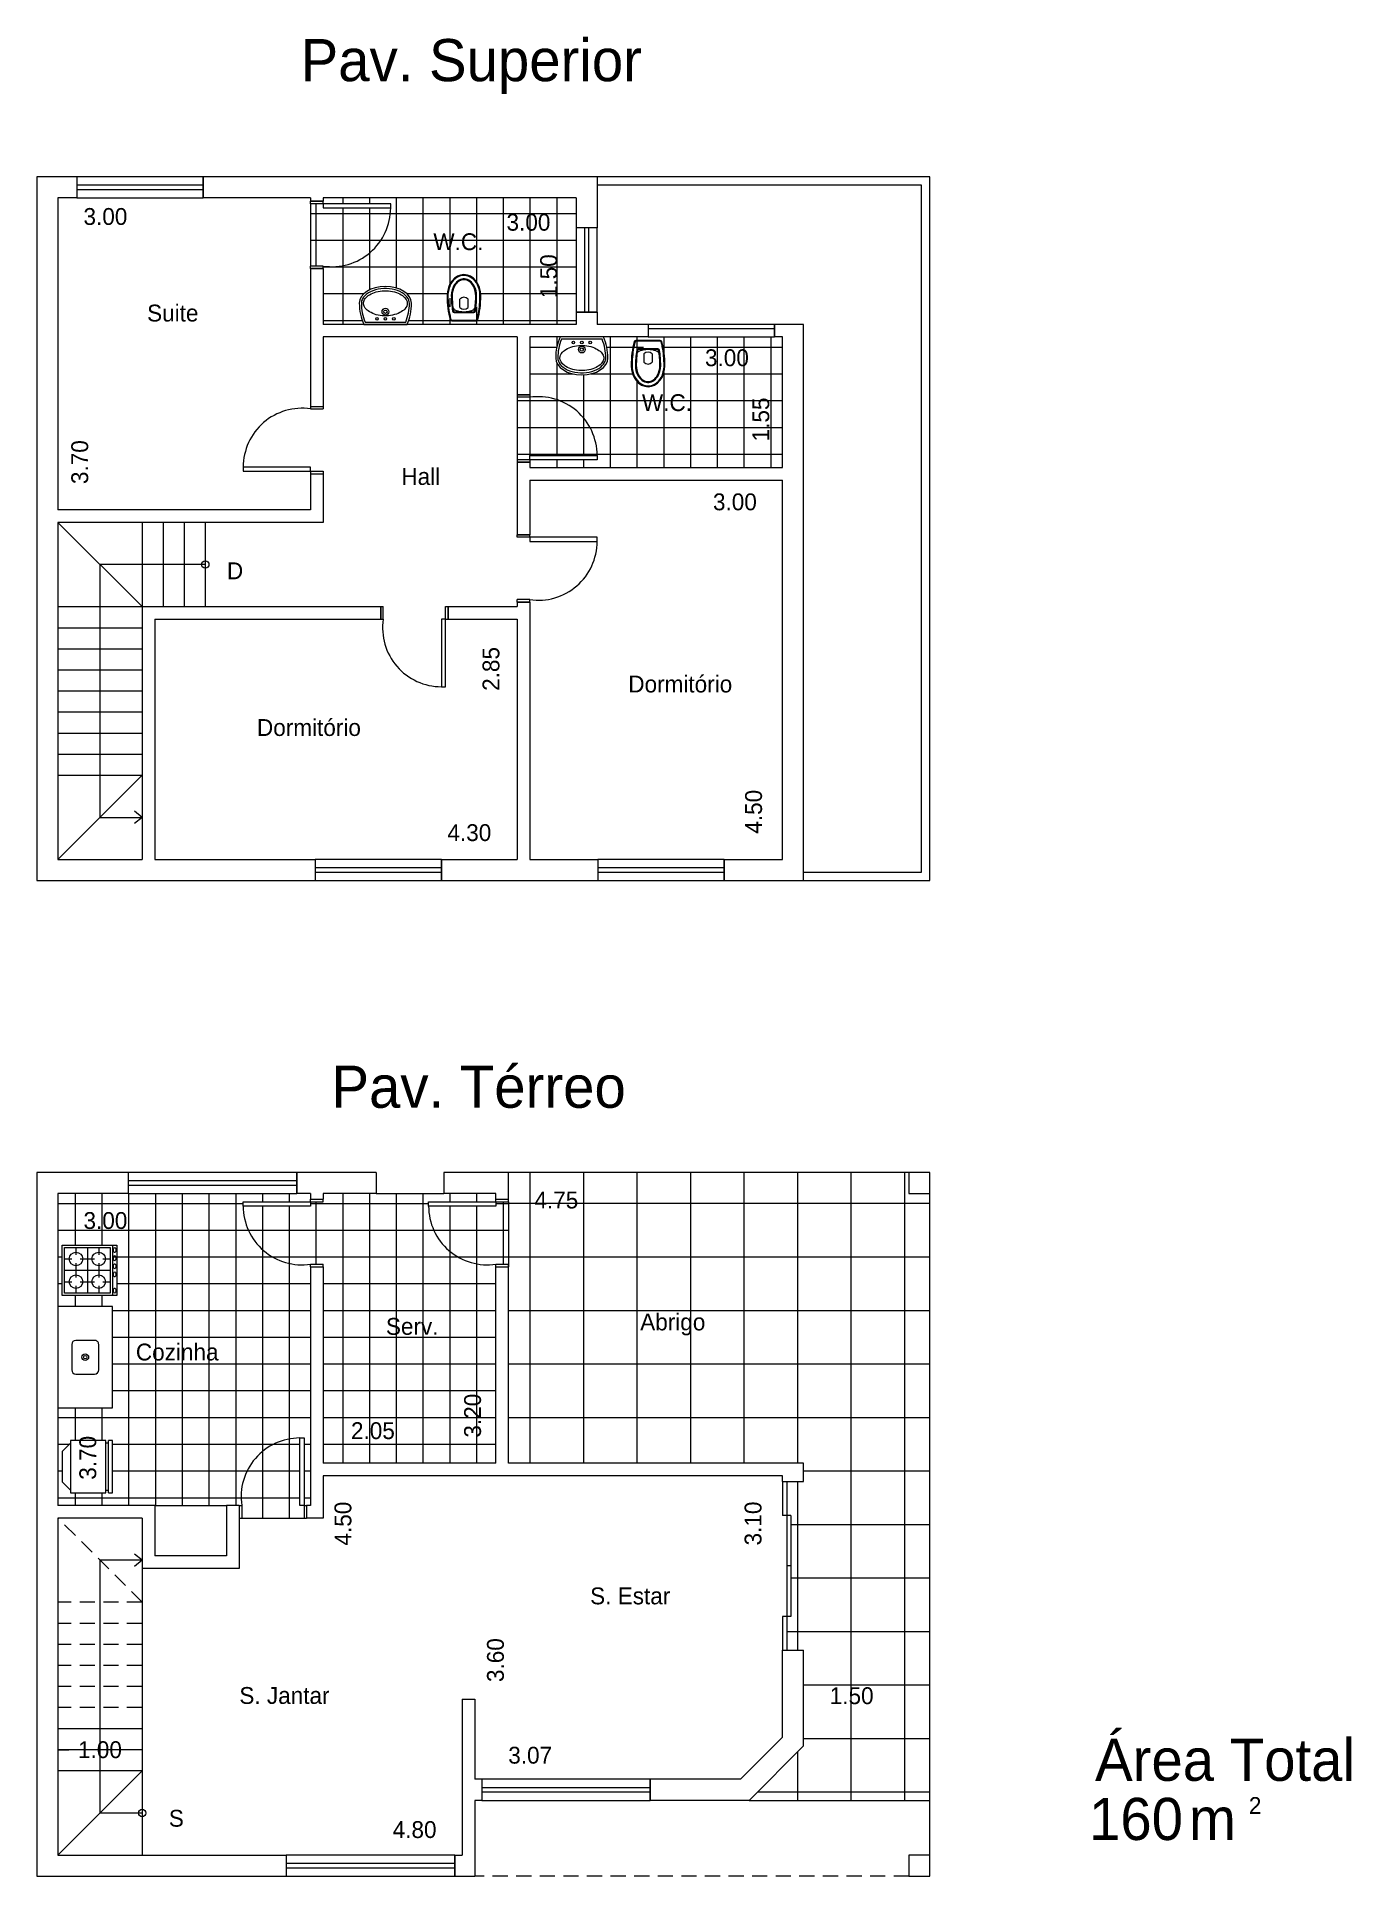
# Model space of a CAD drawing. Extents: x 0 to 15.6, y 0 to 21.8.
import ezdxf

# ---------------------------------------------------------------- set-up
doc = ezdxf.new("R2010")
doc.units = 0
doc.linetypes.add('ACAD_ISO02W100', pattern=[15, 12, -3])
doc.layers.get('0').update_dxf_attribs({"linetype": 'CONTINUOUS'})
doc.layers.get('DEFPOINTS').update_dxf_attribs({"linetype": 'CONTINUOUS'})
for name, color, linetype in [('BLOCO', 5, 'CONTINUOUS'), ('BLOCOS', 5, 'CONTINUOUS'), ('HACHURA', 1, 'CONTINUOUS'), ('PAREDE', 7, 'CONTINUOUS'), ('PONTILHADO', 8, 'ACAD_ISO02W100')]:
    doc.layers.add(name, color=color, linetype=linetype)
doc.styles.add('PADRÃO', font='', dxfattribs={"height": 0.2})
doc.styles.get('PADRÃO').set_extended_font_data('AvantGarde Bk BT')
doc.dimstyles.new('PADRÃOS', dxfattribs={"dimtxt": 0.15, "dimasz": 0.1, "dimexe": 1.25, "dimexo": 0.625, "dimgap": 0.1, "dimtad": 0, "dimjust": 1, "dimzin": 1, "dimdsep": 46, "dimtxsty": 'PADRÃO', "dimcen": 2.5, "dimse1": 1, "dimse2": 1, "dimsd1": 1, "dimsd2": 1, "dimclrt": 1, "dimadec": 0, "dimazin": 0, "dimtfac": 1, "dimtdec": 4, "dimtmove": 0, "dimatfit": 3, "dimfxl": 1, "dimtolj": 1, "dimtzin": 0, "dimarcsym": 0})
pattern_1 = [(0, (-139.5582678054555, -150.7658634958878), (0, 0.3175), []), (90, (-139.5582678054555, -150.7658634958878), (-0.3175, 1.944062586693024e-17), [])]

msp = doc.modelspace()

# ---------------------------------------------------------------- texts
at = {"layer": 'HACHURA', "ltscale": 0.015, "style": 'PADRÃO'}
for s, p in [('Suite', (1.309343523201733, 18.44856956868594)), ('Hall', (4.327214384567469, 16.50918042479216)), ('D', (2.256342153983951, 15.38996291183619)), ('Serv.', (4.143517851117338, 6.424371771266607)), ('Abrigo', (7.161388507975175, 6.476787741365001)), ('S', (1.567107898100005, 0.5873612040028888))]:
    msp.add_text(s, height=0.2, dxfattribs=at).set_placement(p)

# ---------------------------------------------------------------- blocks, each defined once
blk = doc.blocks.new('J15')
at = {"layer": 'BLOCO'}
for p, q in [((1.5, 0.25), (0, 0.25)), ((0, 0.25), (0, 0)), ((1.5, 0), (1.5, 0.25)), ((1.5, 0.1500000000000057), (0, 0.1500000000000057)), ((0, 0.09999999999999432), (1.5, 0.09999999999999432)), ((0, 0), (1.5, 0))]:
    blk.add_line(p, q, dxfattribs=at)
blk = doc.blocks.new('J1')
at = {"layer": 'BLOCO'}
for p, q in [((0, 0.25), (0, 0)), ((1, 0.25), (0, 0.25)), ((1, 0), (1, 0.25)), ((1, 0.1500000000000057), (0, 0.1500000000000057)), ((0, 0.09999999999999432), (1, 0.09999999999999432)), ((0, 0), (1, 0))]:
    blk.add_line(p, q, dxfattribs=at)
blk = doc.blocks.new('P80D15')
at = {"layer": 'BLOCO', "ltscale": 0.015}
for p, q in [((0, 0.1500000000000057), (0, 0)), ((0, 0.1500000000000341), (0.03000000000000114, 0.1500000000000341)), ((0, 2.842170943040401e-14), (0.03000000000000114, 0)), ((0.03000000000000114, 0.1500000000000057), (0.03000000000000114, 0)), ((0.7700000000000102, 0.1500000000000057), (0.7700000000000102, 0)), ((0.7700000000000102, 0.1500000000000057), (0.8000000000000114, 0.1500000000000057)), ((0.7699999999999818, 0), (0.8000000000000114, 0)), ((0.8000000000000114, 0.1500000000000057), (0.8000000000000114, 0))]:
    blk.add_line(p, q, dxfattribs=at)
at = {"layer": 'BLOCO'}
blk.add_lwpolyline([(0.7700000000000102, 0.1500000000000057), (0.7199999999999989, 0.1500000000000057), (0.7199999999999989, 0.950000000000017), (0.7700000000000102, 0.950000000000017)], close=True, dxfattribs=at)
at = {"layer": 'BLOCO', "ltscale": 0.015}
blk.add_arc((0.7199999999999989, 0.2524375000000134), 0.6975625000000036, 89.99999999999959, 188.444460412286, dxfattribs=at)
blk = doc.blocks.new('P80E15')
at = {"layer": 'BLOCO', "ltscale": 0.015}
for p, q in [((0.03000000000000114, 0.1500000000000057), (0, 0.1500000000000057)), ((0, 0.1500000000000057), (0, 0)), ((0.03000000000000114, 2.842170943040401e-14), (0, 0)), ((0.03000000000000114, 0.1500000000000057), (0.03000000000000114, 0)), ((0.8000000000000114, 0.1500000000000341), (0.7700000000000102, 0.1500000000000341)), ((0.7700000000000102, 0.1500000000000057), (0.7700000000000102, 0)), ((0.8000000000000114, 2.842170943040401e-14), (0.7700000000000102, 5.684341886080801e-14)), ((0.8000000000000114, 0.1500000000000057), (0.8000000000000114, 0))]:
    blk.add_line(p, q, dxfattribs=at)
at = {"layer": 'BLOCO'}
blk.add_lwpolyline([(0.03000000000000114, 0.1500000000000057), (0.0800000000000125, 0.1500000000000057), (0.0800000000000125, 0.950000000000017), (0.03000000000000114, 0.950000000000017)], close=True, dxfattribs=at)
at = {"layer": 'BLOCO', "ltscale": 0.015}
blk.add_arc((0.0800000000000125, 0.2524375000000134), 0.6975625000000036, 351.555539587714, 90.00000000000041, dxfattribs=at)
blk = doc.blocks.new('J2')
at = {"layer": 'BLOCO'}
for p, q in [((0, 0.25), (0, 0)), ((2, 0.25), (0, 0.25)), ((2, 0), (2, 0.25)), ((2, 0.1500000000000057), (0, 0.1500000000000057)), ((0, 0.09999999999999432), (2, 0.09999999999999432)), ((0, 0), (2, 0))]:
    blk.add_line(p, q, dxfattribs=at)
blk = doc.blocks.new('*D21')
at = {"layer": 'DEFPOINTS', "color": 0, "linetype": 'ByBlock', "ltscale": 0.015}
for p in [(139.8082678054555, 158.8658634958878), (142.8082678054555, 158.8658634958878), (142.8082678054555, 158.5450317269573)]:
    blk.add_point(p, dxfattribs=at)
at = {"color": 1, "linetype": 'ByBlock', "ltscale": 0.015, "insert": (140.3729656076533, 158.5450317269573), "char_height": 0.2, "attachment_point": 5, "style": 'PADRÃO'}
blk.add_mtext('\\A1;3.00', dxfattribs=at)
blk = doc.blocks.new('*D22')
at = {"layer": 'DEFPOINTS', "color": 0, "linetype": 'ByBlock', "ltscale": 0.015}
for p in [(139.8082678054555, 158.8658634958878), (140.1647374205452, 158.8658634958878), (139.8082678054555, 155.1658634958878)]:
    blk.add_point(p, dxfattribs=at)
at = {"color": 1, "linetype": 'ByBlock', "ltscale": 0.015, "insert": (140.1647374205452, 155.7305612980856), "char_height": 0.2, "attachment_point": 5, "rotation": 90, "style": 'PADRÃO'}
blk.add_mtext('\\A1;3.70', dxfattribs=at)
blk = doc.blocks.new('*D23')
at = {"layer": 'DEFPOINTS', "color": 0, "linetype": 'ByBlock', "ltscale": 0.015}
for p in [(145.0082678054555, 156.0514454115235), (142.9582678054555, 155.6658634958878), (145.0082678054555, 155.6658634958878)]:
    blk.add_point(p, dxfattribs=at)
at = {"color": 1, "linetype": 'ByBlock', "ltscale": 0.015, "insert": (143.5474848384225, 156.0514454115235), "char_height": 0.2, "attachment_point": 5, "style": 'PADRÃO'}
blk.add_mtext('\\A1;2.05', dxfattribs=at)
blk = doc.blocks.new('*D24')
at = {"layer": 'DEFPOINTS', "color": 0, "linetype": 'ByBlock', "ltscale": 0.015}
for p in [(144.7316107917558, 158.8658634958878), (145.0082678054555, 158.8658634958878), (145.0082678054555, 155.6658634958878)]:
    blk.add_point(p, dxfattribs=at)
at = {"color": 1, "linetype": 'ByBlock', "ltscale": 0.015, "insert": (144.7316107917558, 156.2305612980856), "char_height": 0.2, "attachment_point": 5, "rotation": 90, "style": 'PADRÃO'}
blk.add_mtext('\\A1;3.20', dxfattribs=at)
blk = doc.blocks.new('*D25')
at = {"layer": 'DEFPOINTS', "color": 0, "linetype": 'ByBlock', "ltscale": 0.015}
for p in [(145.1582678054555, 159.1158634958878), (149.9082678054555, 159.1158634958878), (149.9082678054555, 158.7879922005478)]:
    blk.add_point(p, dxfattribs=at)
at = {"color": 1, "linetype": 'ByBlock', "ltscale": 0.015, "insert": (145.7245452779829, 158.7879922005478), "char_height": 0.2, "attachment_point": 5, "style": 'PADRÃO'}
blk.add_mtext('\\A1;4.75', dxfattribs=at)
blk = doc.blocks.new('*D26')
at = {"layer": 'DEFPOINTS', "color": 0, "linetype": 'ByBlock', "ltscale": 0.015}
for p in [(148.6582678054555, 153.447968472794), (150.1582678054555, 152.9063813459216), (150.1582678054555, 151.0158634958878)]:
    blk.add_point(p, dxfattribs=at)
at = {"color": 1, "linetype": 'ByBlock', "ltscale": 0.015, "insert": (149.229490332928, 152.9063813459216), "char_height": 0.2, "attachment_point": 5, "style": 'PADRÃO'}
blk.add_mtext('\\A1;1.50', dxfattribs=at)
blk = doc.blocks.new('*D27')
at = {"layer": 'DEFPOINTS', "color": 0, "linetype": 'ByBlock', "ltscale": 0.015}
for p in [(148.4082678054555, 155.5158634958877), (148.0601090622023, 152.4158634958877), (148.4082678054555, 152.4158634958877)]:
    blk.add_point(p, dxfattribs=at)
at = {"color": 1, "linetype": 'ByBlock', "ltscale": 0.015, "insert": (148.0601090622023, 154.9511656936899), "char_height": 0.2, "attachment_point": 5, "rotation": 90, "style": 'PADRÃO'}
blk.add_mtext('\\A1;3.10', dxfattribs=at)
blk = doc.blocks.new('*D28')
at = {"layer": 'DEFPOINTS', "color": 0, "linetype": 'ByBlock', "ltscale": 0.015}
for p in [(147.9082678054555, 152.2004010522712), (144.8395322520793, 151.9158634958878), (147.9082678054555, 151.9158634958877)]:
    blk.add_point(p, dxfattribs=at)
at = {"color": 1, "linetype": 'ByBlock', "ltscale": 0.015, "insert": (145.4139828015298, 152.2004010522712), "char_height": 0.2, "attachment_point": 5, "style": 'PADRÃO'}
blk.add_mtext('\\A1;3.07', dxfattribs=at)
blk = doc.blocks.new('*D29')
at = {"layer": 'DEFPOINTS', "color": 0, "linetype": 'ByBlock', "ltscale": 0.015}
for p in [(144.7582678054555, 155.5158634958878), (145.0027373017059, 155.5158634958878), (144.7582678054555, 151.9158634958878)]:
    blk.add_point(p, dxfattribs=at)
at = {"color": 1, "linetype": 'ByBlock', "ltscale": 0.015, "insert": (145.0027373017059, 153.3299695221118), "char_height": 0.2, "attachment_point": 5, "rotation": 90, "style": 'PADRÃO'}
blk.add_mtext('\\A1;3.60', dxfattribs=at)
blk = doc.blocks.new('*D30')
at = {"layer": 'DEFPOINTS', "color": 0, "linetype": 'ByBlock', "ltscale": 0.015}
for p in [(142.9582678054555, 155.5158634958878), (143.1930778576837, 151.0158634958878), (144.6082678054555, 151.0158634958878)]:
    blk.add_point(p, dxfattribs=at)
at = {"color": 1, "linetype": 'ByBlock', "ltscale": 0.015, "insert": (143.1930778576837, 154.9497233859977), "char_height": 0.2, "attachment_point": 5, "rotation": 90, "style": 'PADRÃO'}
blk.add_mtext('\\A1;4.50', dxfattribs=at)
blk = doc.blocks.new('*D31')
at = {"layer": 'DEFPOINTS', "color": 0, "linetype": 'ByBlock', "ltscale": 0.015}
for p in [(139.8082678054555, 151.3179257398878), (139.8082678054555, 151.0158634958878), (144.6082678054555, 151.0158634958878)]:
    blk.add_point(p, dxfattribs=at)
at = {"color": 1, "linetype": 'ByBlock', "ltscale": 0.015, "insert": (144.0421276955654, 151.3179257398878), "char_height": 0.2, "attachment_point": 5, "style": 'PADRÃO'}
blk.add_mtext('\\A1;4.80', dxfattribs=at)
blk = doc.blocks.new('*D32')
at = {"color": 0, "linetype": 'ByBlock', "ltscale": 0.015}
for p, q in [((139.8082678054555, 152.2658634958878), (139.937045277983, 152.2658634958878)), ((140.8082678054555, 152.2658634958878), (140.679490332928, 152.2658634958878))]:
    blk.add_line(p, q, dxfattribs=at)
at = {"layer": 'DEFPOINTS', "color": 0, "linetype": 'ByBlock', "ltscale": 0.015}
for p in [(139.8082678054555, 152.2658634958878), (139.8082678054555, 152.2658634958878), (140.8082678054555, 152.2658634958878)]:
    blk.add_point(p, dxfattribs=at)
at = {"color": 1, "linetype": 'ByBlock', "ltscale": 0.015, "insert": (140.3082678054555, 152.2658634958878), "char_height": 0.2, "attachment_point": 5, "style": 'PADRÃO'}
blk.add_mtext('\\A1;1.00', dxfattribs=at)
blk = doc.blocks.new('BOLA')
at = {"layer": 'PAREDE', "ltscale": 0.015}
blk.add_circle((0, 0), 0.04372254359887506, dxfattribs=at)
blk = doc.blocks.new('SETA')
at = {"layer": 'PAREDE', "ltscale": 0.015}
for q in [(-0.07329951123824685, -0.09103539160554419), (0.07329951123824685, -0.09103539160554419)]:
    blk.add_line((0, 0), q, dxfattribs=at)
blk = doc.blocks.new('*D33')
at = {"layer": 'DEFPOINTS', "color": 0, "linetype": 'ByBlock', "ltscale": 0.015}
for p in [(139.8082678054555, 170.6806611817044), (142.8082678054555, 170.6806611817044), (142.8082678054555, 170.4590745255078)]:
    blk.add_point(p, dxfattribs=at)
at = {"color": 1, "linetype": 'ByBlock', "ltscale": 0.015, "insert": (140.3729656076533, 170.4590745255078), "char_height": 0.2, "attachment_point": 5, "style": 'PADRÃO'}
blk.add_mtext('\\A1;3.00', dxfattribs=at)
blk = doc.blocks.new('*D34')
at = {"layer": 'DEFPOINTS', "color": 0, "linetype": 'ByBlock', "ltscale": 0.015}
for p in [(139.8082678054555, 170.6806611817044), (140.0691974800485, 170.6806611817044), (139.8082678054555, 166.9806611817044)]:
    blk.add_point(p, dxfattribs=at)
at = {"color": 1, "linetype": 'ByBlock', "ltscale": 0.015, "insert": (140.0691974800485, 167.5453589839022), "char_height": 0.2, "attachment_point": 5, "rotation": 90, "style": 'PADRÃO'}
blk.add_mtext('\\A1;3.70', dxfattribs=at)
blk = doc.blocks.new('*D35')
at = {"layer": 'DEFPOINTS', "color": 0, "linetype": 'ByBlock', "ltscale": 0.015}
for p in [(142.9582678054555, 170.6806611817073), (145.9582678054555, 170.6806611817044), (142.9582678054555, 170.390664008061)]:
    blk.add_point(p, dxfattribs=at)
at = {"color": 1, "linetype": 'ByBlock', "ltscale": 0.015, "insert": (145.3935700032577, 170.390664008061), "char_height": 0.2, "attachment_point": 5, "style": 'PADRÃO'}
blk.add_mtext('\\A1;3.00', dxfattribs=at)
blk = doc.blocks.new('*D36')
at = {"layer": 'DEFPOINTS', "color": 0, "linetype": 'ByBlock', "ltscale": 0.015}
for p in [(145.634843511829, 170.6806611817044), (145.9582678054555, 170.6806611817044), (145.9582678054555, 169.1806611817044)]:
    blk.add_point(p, dxfattribs=at)
at = {"color": 1, "linetype": 'ByBlock', "ltscale": 0.015, "insert": (145.634843511829, 169.7518837091769), "char_height": 0.2, "attachment_point": 5, "rotation": 90, "style": 'PADRÃO'}
blk.add_mtext('\\A1;1.50', dxfattribs=at)
blk = doc.blocks.new('*D37')
at = {"layer": 'DEFPOINTS', "color": 0, "linetype": 'ByBlock', "ltscale": 0.015}
for p in [(145.4082678054555, 169.0306611817044), (148.4082678054555, 169.0306611817044), (148.4082678054555, 168.7830176135732)]:
    blk.add_point(p, dxfattribs=at)
at = {"color": 1, "linetype": 'ByBlock', "ltscale": 0.015, "insert": (147.7490335231628, 168.7830176135732), "char_height": 0.2, "attachment_point": 5, "style": 'PADRÃO'}
blk.add_mtext('\\A1;3.00', dxfattribs=at)
blk = doc.blocks.new('*D38')
at = {"layer": 'DEFPOINTS', "color": 0, "linetype": 'ByBlock', "ltscale": 0.015}
for p in [(148.1522281995979, 169.0306611817044), (148.4082678054555, 169.0306611817044), (148.4082678054555, 167.4806611817044)]:
    blk.add_point(p, dxfattribs=at)
at = {"color": 1, "linetype": 'ByBlock', "ltscale": 0.015, "insert": (148.1522281995979, 168.0520210718143), "char_height": 0.2, "attachment_point": 5, "rotation": 90, "style": 'PADRÃO'}
blk.add_mtext('\\A1;1.55', dxfattribs=at)
blk = doc.blocks.new('*D39')
at = {"layer": 'DEFPOINTS', "color": 0, "linetype": 'ByBlock', "ltscale": 0.015}
for p in [(145.4082678054555, 167.3306611817043), (148.4082678054555, 167.3306611817044), (145.4082678054555, 167.0727555522743)]:
    blk.add_point(p, dxfattribs=at)
at = {"color": 1, "linetype": 'ByBlock', "ltscale": 0.015, "insert": (147.8435700032577, 167.0727555522743), "char_height": 0.2, "attachment_point": 5, "style": 'PADRÃO'}
blk.add_mtext('\\A1;3.00', dxfattribs=at)
blk = doc.blocks.new('*D40')
at = {"layer": 'DEFPOINTS', "color": 0, "linetype": 'ByBlock', "ltscale": 0.015}
for p in [(148.0666032095372, 167.3306611817044), (148.4082678054555, 167.3306611817044), (148.4082678054555, 162.8306611817044)]:
    blk.add_point(p, dxfattribs=at)
at = {"color": 1, "linetype": 'ByBlock', "ltscale": 0.015, "insert": (148.0666032095372, 163.3968012915945), "char_height": 0.2, "attachment_point": 5, "rotation": 90, "style": 'PADRÃO'}
blk.add_mtext('\\A1;4.50', dxfattribs=at)
blk = doc.blocks.new('*D41')
at = {"layer": 'DEFPOINTS', "color": 0, "linetype": 'ByBlock', "ltscale": 0.015}
for p in [(140.9582678054555, 163.147800455012), (140.9582678054555, 162.8306611817044), (145.2582678054555, 162.8306611817044)]:
    blk.add_point(p, dxfattribs=at)
at = {"color": 1, "linetype": 'ByBlock', "ltscale": 0.015, "insert": (144.6921276955654, 163.147800455012), "char_height": 0.2, "attachment_point": 5, "style": 'PADRÃO'}
blk.add_mtext('\\A1;4.30', dxfattribs=at)
blk = doc.blocks.new('*D42')
at = {"layer": 'DEFPOINTS', "color": 0, "linetype": 'ByBlock', "ltscale": 0.015}
for p in [(145.2582678054555, 165.6806611817044), (144.9498411372488, 162.8306611817044), (145.2582678054555, 162.8306611817044)]:
    blk.add_point(p, dxfattribs=at)
at = {"color": 1, "linetype": 'ByBlock', "ltscale": 0.015, "insert": (144.9498411372488, 165.0914441487374), "char_height": 0.2, "attachment_point": 5, "rotation": 90, "style": 'PADRÃO'}
blk.add_mtext('\\A1;2.85', dxfattribs=at)
blk = doc.blocks.new('COZINHA')
at = {"layer": 'HACHURA', "ltscale": 0.015, "style": 'PADRÃO'}
blk.add_text('Cozinha', height=0.2, dxfattribs=at).set_placement((-0.6582467478390299, -0.06847717339962855))
blk = doc.blocks.new('DORMI')
at = {"layer": 'HACHURA', "ltscale": 0.015, "style": 'PADRÃO'}
blk.add_text('Dormitório', height=0.2, dxfattribs=at).set_placement((-0.5164404245072092, -0.06614472024716633))
blk = doc.blocks.new('WC')
at = {"layer": 'HACHURA', "ltscale": 0.015, "style": 'PADRÃO'}
blk.add_text('W.C.', height=0.2, dxfattribs=at).set_placement((-0.137135439593294, -0.09586776615662984))
blk = doc.blocks.new('JANTAR')
at = {"layer": 'HACHURA', "ltscale": 0.015, "style": 'PADRÃO'}
blk.add_text('S. Jantar', height=0.2, dxfattribs=at).set_placement((-0.562251810807993, -0.02739128426412663))
blk = doc.blocks.new('ESTAR')
at = {"layer": 'HACHURA', "ltscale": 0.015, "style": 'PADRÃO'}
blk.add_text('S. Estar', height=0.2, dxfattribs=at).set_placement((-0.425116371214699, -0.06847717339962855))
blk = doc.blocks.new('VASOSAN')
at = {"layer": 'BLOCOS'}
for p, q in [((-0.04999870165021036, 0.1999637913173729), (-0.04999870165021036, 0.300036208682684)), ((0.05000129834978395, 0.2000000000000171), (0.05000129834978395, 0.3000000000000398)), ((-0.1449592708755176, 0.04000000000002046), (0.1449618675667352, 0.04000000000002046)), ((-0.144958964094414, 0.05000000000001137), (0.144958964094414, 0.05000000000001137)), ((-0.1156907586723577, 0.1400000000000148), (0.1156608751354042, 0.1400000000000148)), ((-0.1156899891503542, 0.1500000000000057), (0.1156563640565906, 0.1500000000000057))]:
    blk.add_line(p, q, dxfattribs=at)
for centre, radius, start, end in [((-1.681254687468936e-05, 0.2500000000000284), 0.07072348561596478, 44.98962509969003, 134.9688828081831), ((-0.1449592708755176, 0.06000000000784667), 0.02, 195.5363314444965, 269.9999999879495), ((-0.1449589640944282, 0.0600000000000307), 0.01, 195.5346797106506, 270), ((-0.1156907586724003, 0.1599999999999966), 0.02, 189.3867869031125, 270.0000000001221), ((-0.1156899891503826, 0.1599999999999113), 0.01, 189.3843767903272, 270.0000000002443), ((-1.681254687468936e-05, 0.2500000000000284), 0.07072348561596478, 225.0311171918169, 315.01037490031), ((0.1156563640566048, 0.1599999999999397), 0.01, 269.9999999999185, 350.5758748885445), ((0.1156608751354185, 0.1600000000000534), 0.02, 269.9999999999593, 350.5771305827586), ((0.1449589640941156, 0.06000000000059913), 0.01, 270.0000000017912, 344.483103753554), ((0.1449618675666784, 0.06000000000008754), 0.02, 270.0000000001221, 344.463668535786)]:
    blk.add_arc(centre, radius, start, end, dxfattribs=at)
for centre, major_axis, ratio, start_param, end_param in [((1.298349786793551e-06, 0.3400000000000034), (0, 0.25), 0.8000000000000114, 4.71238898038469, 7.853981633974483), ((1.298349786793551e-06, 0.3400000000000034), (0, 0.5), 0.4000000000000057, 1.570796326794897, 2.178171401941273), ((1.298349786793551e-06, 0.3400000000000034), (0, 0.5), 0.4000000000000057, 4.10501390519934, 4.71238898038469), ((3.162615456631102e-06, 0.2000000000000171), (-0.1315416254084454, 0), 0.380107846735427, 0, 3.141592653589793)]:
    blk.add_ellipse(centre, major_axis=major_axis, ratio=ratio, start_param=start_param, end_param=end_param, dxfattribs=at)
for points, knots in [([(0.1900012983497845, 0.3400000000000034), (0.1900012983497845, 0.3848761319792686), (0.1797393390216371, 0.4296688513161939), (0.1275724019719462, 0.5345347987748141), (0.06728061332151469, 0.5774883381547511), (-0.05557463358574921, 0.5822833263597715), (-0.1176873313140447, 0.5442092108278018), (-0.1772271428546759, 0.4396819034496957), (-0.1899987016502109, 0.3899119131999385), (-0.1899987016502109, 0.3400000000000034)], [4.71238898038469, 4.71238898038469, 4.71238898038469, 4.71238898038469, 5.268704666077937, 5.268704666077937, 6.251971787216637, 6.251971787216637, 7.235238908355337, 7.235238908355337, 7.853981633974483, 7.853981633974483, 7.853981633974483, 7.853981633974483]), ([(0.1500012983497925, 0.3400000000000034), (0.1500012983497925, 0.3788440209133057), (0.1410350669412708, 0.4175642631073231), (0.09785548235792874, 0.5046356523495774), (0.05186252916044509, 0.5365242863162791), (-0.035906470330346, 0.5428969122828846), (-0.08268716521656927, 0.5186239494114204), (-0.136675398657502, 0.4336095243094746), (-0.1499987016502189, 0.3869668551708401), (-0.1499987016502189, 0.3400000000000034)], [4.71238898038469, 4.71238898038469, 4.71238898038469, 4.71238898038469, 5.267303564860582, 5.267303564860582, 6.225165062483076, 6.225165062483076, 7.18302656010557, 7.18302656010557, 7.853981633974483, 7.853981633974483, 7.853981633974483, 7.853981633974483]), ([(0.1400012983497874, 0.3400000000000034), (0.1400012983497874, 0.3772837390730786), (0.1313244408788421, 0.4146147677288923), (0.08614040026922964, 0.5057958350239744), (0.03502463044166859, 0.5349710805647021), (-0.04931088296146413, 0.5246485128546965), (-0.08846614740087944, 0.4978919085569657), (-0.1301770436703151, 0.4186244413023701), (-0.139998701650228, 0.3793231752999873), (-0.139998701650228, 0.3400000000000034)], [4.71238898038469, 4.71238898038469, 4.71238898038469, 4.71238898038469, 5.266984672173268, 5.266984672173268, 6.376176055750425, 6.376176055750425, 7.268653195712185, 7.268653195712185, 7.853981633974483, 7.853981633974483, 7.853981633974483, 7.853981633974483]), ([(-0.1899987016502109, 0.3400000000000034), (-0.1899987016502109, 0.2628456380244302), (-0.1826597402104682, 0.1857481592563204), (-0.1646350625580055, 0.0962993025843275), (-0.1598779088782436, 0.07633152029333701), (-0.1545936493339752, 0.05732178411361133)], [1.570796326794897, 1.570796326794897, 1.570796326794897, 1.570796326794897, 2.037455774227855, 2.037455774227855, 2.178171373096618, 2.178171373096618, 2.178171373096618, 2.178171373096618]), ([(0.1255213970934932, 0.158362586435743), (0.1304959230626253, 0.1883329397418549), (0.1342856674288981, 0.2197754344096836), (0.1388984311594896, 0.280892952358073), (0.1400012983497874, 0.3104504303007616), (0.1400012983497874, 0.3400000000000034)], [4.319424209334854, 4.319424209334854, 4.319424209334854, 4.319424209334854, 4.526146784234752, 4.526146784234752, 4.71238898038469, 4.71238898038469, 4.71238898038469, 4.71238898038469]), ([(0.1353910129756457, 0.1567256052765629), (0.1406375926198677, 0.1883393074453181), (0.1445703338030171, 0.2215366219332111), (0.1489940345178695, 0.2833246268364178), (0.1500012983497925, 0.3116621455754114), (0.1500012983497925, 0.3400000000000034)], [4.319414935773391, 4.319414935773391, 4.319414935773391, 4.319414935773391, 4.53527739023095, 4.53527739023095, 4.71238898038469, 4.71238898038469, 4.71238898038469, 4.71238898038469]), ([(0.1545944801337669, 0.0573247746568768), (0.1714080019636555, 0.1178830224408784), (0.1827947395838834, 0.188231392050767), (0.1891612343353728, 0.2873542333339003), (0.1900012983497845, 0.3136769834079587), (0.1900012983497845, 0.3400000000000034)], [4.105016649121983, 4.105016649121983, 4.105016649121983, 4.105016649121983, 4.553177186481221, 4.553177186481221, 4.71238898038469, 4.71238898038469, 4.71238898038469, 4.71238898038469])]:
    blk.add_open_spline(points, degree=3, knots=knots, dxfattribs=at)
for points in [[(-0.1499987016502189, 0.3400000000000034), (-0.1499987016502189, 0.2771333061211863), (-0.1449377691834997, 0.2142947379843179), (-0.1354229546785177, 0.1567380311504962)], [(-0.1399987016502138, 0.3400000000000034), (-0.1399987016502138, 0.2776703725988909), (-0.1349701841103865, 0.2153313553609451), (-0.1255561557510418, 0.1583694305881238)]]:
    blk.add_open_spline(points, degree=3, dxfattribs=at)
blk = doc.blocks.new('LAVAT')
at = {"layer": 'BLOCOS'}
for p, q in [((-0.2573623180961135, 0), (0.2573623180960993, 0)), ((-0.2410322495695425, 0.02500000000000568), (0.2410322495695283, 0.02500000000000568))]:
    blk.add_line(p, q, dxfattribs=at)
for centre, radius in [((-0.09999999999999432, 0.06499999999999773), 0.015), ((-2.842170943040401e-14, 0.1500000000000057), 0.04), ((-2.842170943040401e-14, 0.1500000000000057), 0.02), ((0, 0.06499999999999773), 0.015), ((0.09999999999999432, 0.06499999999999773), 0.015)]:
    blk.add_circle(centre, radius, dxfattribs=at)
for centre, radius, start, end in [((0.3099999999999739, 0.25), 0.6200000000000045, 180, 203.779994731564), ((0.3099999999999739, 0.25), 0.5951987399818819, 180.0000000000055, 202.2113997706397), ((-0.3099999999999739, 0.25), 0.5951987399818819, 337.7886002293573, 359.9999999999946), ((-0.3099999999999739, 0.25), 0.6200000000000045, 336.2200052684331, 7.016477563892661e-15)]:
    blk.add_arc(centre, radius, start, end, dxfattribs=at)
blk.add_ellipse((-2.842170943040401e-14, 0.25), major_axis=(0.3100000000000023, 0), ratio=0.645161290322576, start_param=0, end_param=3.141592653589793, dxfattribs=at)
for points, knots in [([(0.2849999999999824, 0.2500000000000284), (0.2849999999999682, 0.300317964642403), (0.2452497040517159, 0.3541887687748044), (0.1008916727811169, 0.4227595909021034), (3.167234224576987e-05, 0.4339558931305021), (-0.1743068501371283, 0.3989778962069579), (-0.2442601782461509, 0.3532994974840165), (-0.2803506487652356, 0.2860131679577762), (-0.2851229441039038, 0.2679846562883483), (-0.285198739981908, 0.2499999999999716)], [0, 0, 0, 0, 0.9361481793933827, 0.9361481793933827, 1.872296358786765, 1.872296358786765, 2.808444538180148, 2.808444538180148, 3.13938546545754, 3.13938546545754, 3.13938546545754, 3.13938546545754]), ([(0.2599999999999625, 0.2500000000000284), (0.2599999999999625, 0.2784978981889878), (0.242078010852012, 0.3126567214920613), (0.1643569005752425, 0.3704649949829673), (0.1030052039381815, 0.3920693254798095), (-0.02877373062847255, 0.4037223597623836), (-0.0976825814684048, 0.3936467971219031), (-0.2034406750199054, 0.3477822861136133), (-0.2396263539294523, 0.3143366745038918), (-0.2661732608932681, 0.2526194074667387), (-0.2627272874450739, 0.2240541362115209), (-0.2158391141528142, 0.162032776211305), (-0.168127663237712, 0.1314918993692231), (-0.04805875393354597, 0.09792981637818343), (0.02266607553652022, 0.095757041570522), (0.1477154277714732, 0.1225128520000851), (0.2007272141554637, 0.1503951910720218), (0.2508407150234859, 0.2045307616155014), (0.2599999999999767, 0.2286312563089723), (0.2599999999999625, 0.2500000000000284)], [0, 0, 0, 0, 0.718091798041799, 0.718091798041799, 1.436183596083598, 1.436183596083598, 2.154275394125397, 2.154275394125397, 2.872367192167196, 2.872367192167196, 3.590458990208995, 3.590458990208995, 4.308550788250794, 4.308550788250794, 5.026642586292593, 5.026642586292593, 5.744734384334392, 5.744734384334392, 6.283185307179586, 6.283185307179586, 6.283185307179586, 6.283185307179586])]:
    blk.add_open_spline(points, degree=3, knots=knots, dxfattribs=at)
blk = doc.blocks.new('FOGÃO4B')
at = {"layer": 'BLOCOS'}
for p, q in [((-0.2999999999999972, 0.700000000000017), (0.2999999999999972, 0.700000000000017)), ((-0.2999999999999972, 0.05000000000001137), (-0.2999999999999829, 0.700000000000017)), ((0.2999999999999972, 0.700000000000017), (0.2999999999999972, 0.05000000000001137)), ((-0.2999999999999972, 0.6500000000000057), (0.2999999999999972, 0.6500000000000057)), ((-0.2700000000000244, 0.620000000000033), (0.2700000000000102, 0.620000000000033)), ((-0.2699999999999818, 0.0800000000000125), (-0.2700000000000244, 0.620000000000033)), ((-0.2700000000000244, 0.4850000000000421), (-0.1850000000000023, 0.4850000000000421)), ((-0.1350000000000051, 0.5350000000000534), (-0.1350000000000193, 0.620000000000033)), ((-0.08500000000000796, 0.4850000000000421), (0.08500000000000796, 0.4850000000000421)), ((2.842170943040401e-14, 0.0800000000000125), (-1.4210854715202e-14, 0.620000000000033)), ((0.1350000000000051, 0.5350000000000534), (0.1349999999999909, 0.620000000000033)), ((0.1850000000000023, 0.4850000000000421), (0.2700000000000102, 0.4850000000000421)), ((0.2700000000000102, 0.620000000000033), (0.269999999999996, 0.07999999999995566)), ((-0.2700000000000244, 0.3500000000000512), (0.2700000000000102, 0.3500000000000512)), ((-0.1349999999999909, 0.2650000000000716), (-0.1350000000000051, 0.4350000000000307)), ((0.1350000000000051, 0.2650000000000716), (0.1350000000000051, 0.4350000000000307)), ((0.2999999999999972, 0.05000000000001137), (-0.2999999999999972, 0.05000000000001137)), ((-0.2700000000000244, 0.2150000000000603), (-0.1850000000000023, 0.2150000000000603)), ((0.269999999999996, 0.07999999999995566), (-0.2699999999999818, 0.0800000000000125)), ((-0.1349999999999767, 0.0800000000000125), (-0.1349999999999767, 0.1650000000000489)), ((-0.08500000000000796, 0.2150000000000603), (0.08500000000000796, 0.2150000000000603)), ((0.1350000000000335, 0.0800000000000125), (0.1350000000000193, 0.1650000000000489)), ((0.1850000000000023, 0.2150000000000603), (0.2700000000000102, 0.2150000000000603))]:
    blk.add_line(p, q, dxfattribs=at)
for centre in [(-0.1350000000000051, 0.4850000000000421), (0.1350000000000051, 0.4850000000000421), (-0.1350000000000051, 0.2150000000000603), (0.1350000000000051, 0.2150000000000603)]:
    blk.add_circle(centre, 0.08, dxfattribs=at)
for centre in [(-0.2399999999999949, 0.6750000000000114), (-0.1439999999999912, 0.6750000000000114), (-0.04800000000000182, 0.6750000000000114), (0.04800000000000182, 0.6750000000000114), (0.2400000000000091, 0.6750000000000114)]:
    blk.add_ellipse(centre, major_axis=(-0.03000000000000114, 0), ratio=0.499999999999981, dxfattribs=at)
blk = doc.blocks.new('PIA')
at = {"layer": 'BLOCOS'}
blk.add_lwpolyline([(-0.6000000000000085, 0), (0.5999999999999943, 0), (0.5999999999999943, 0.6500000000000057), (-0.6000000000000085, 0.6500000000000057)], close=True, dxfattribs=at)
blk.add_lwpolyline([(-0.1500000000000199, 0.1649999999999352), (0.1500000000000057, 0.1649999999999636, 0.414213562373095), (0.2000000000000028, 0.214999999999975), (0.2000000000000028, 0.4349999999999454, 0.414213562373095), (0.1500000000000057, 0.4849999999999568), (-0.1500000000000057, 0.4849999999999852, 0.4142135623731188), (-0.2000000000000028, 0.4349999999999739), (-0.2000000000000171, 0.2149999999999466, 0.4142135623730711)], format="xyb", close=True, dxfattribs=at)
for radius in [0.04, 0.02]:
    blk.add_circle((0, 0.3249999999999886), radius, dxfattribs=at)
blk = doc.blocks.new('GELAD')
at = {"layer": 'BLOCOS'}
for p, q in [((0.3100000000000023, 0.6499999999999773), (-0.3100000000000023, 0.6499999999999773)), ((-0.3100000000000023, 0.6499999999999773), (-0.3100000000000023, 0.5999999999999659)), ((0.3100000000000023, 0.5999999999999659), (-0.3100000000000023, 0.5999999999999659)), ((0.3100000000000023, 0.5699999999999648), (-0.3100000000000023, 0.5699999999999648)), ((-0.3100000000000023, 0.5699999999999648), (-0.3100000000000023, 0.1499999999999773)), ((-0.2800000000000011, 0.5999999999999659), (-0.2799999999999869, 0.5699999999999932)), ((0.2800000000000153, 0.5699999999999932), (0.2800000000000011, 0.5999999999999659)), ((0.3100000000000165, 0.5999999999999659), (0.3100000000000023, 0.6499999999999773)), ((0.3100000000000023, 0.1499999999999773), (0.3100000000000165, 0.5699999999999648)), ((-0.3100000000000023, 0.1499999999999773), (0.3100000000000023, 0.1499999999999773)), ((-0.1800000000000068, 0.05000000000001137), (-0.2800000000000011, 0.1500000000000057)), ((-0.1800000000000068, 0.05000000000001137), (0.1800000000000068, 0.04999999999998295)), ((0.1800000000000068, 0.04999999999998295), (0.2800000000000011, 0.1499999999999773))]:
    blk.add_line(p, q, dxfattribs=at)
blk = doc.blocks.new('SUPERIOR')
at = {"layer": 'HACHURA', "ltscale": 0.015, "style": 'PADRÃO'}
blk.add_text('Pav. Superior', height=0.5, dxfattribs=at).set_placement((-1.76903514439141, -0.191736915327283))
blk = doc.blocks.new('TÉRREO')
at = {"layer": 'HACHURA', "ltscale": 0.015, "style": 'PADRÃO'}
blk.add_text('Pav. Térreo', height=0.5, dxfattribs=at).set_placement((-1.919883222733915, -0.2465187923484109))
blk = doc.blocks.new('AREA')
at = {"layer": 'HACHURA', "ltscale": 0.1, "style": 'PADRÃO'}
for s, p in [('Área Total', (-2.498118662321986, 0.432649720527877)), ('m', (-1.383981738905476, -0.2692598737472736))]:
    blk.add_text(s, height=0.5, dxfattribs=at).set_placement(p)
at = {"layer": 'HACHURA', "ltscale": 0.015, "style": 'PADRÃO'}
blk.add_text('2', height=0.2, dxfattribs=at).set_placement((-0.6730096243244077, 0.03971876221811499))
blk.add_attdef('100', (-2.57025748884891, -0.2692836984217877), '', height=0.5, dxfattribs=at)

# ---------------------------------------------------------------- dimensions: what is measured, and where the dimension line sits
at = {"layer": 'HACHURA', "ltscale": 0.015}
for base, p1, p2, picture, middle in [((3.249999999999972, 19.69321102962007), (0.25, 19.91479768581664), (3.249999999999972, 19.91479768581664), '*D33', (0.8146978021977986, 19.69321102962007)), ((5.849999999999994, 16.30689205638654), (8.849999999999994, 16.56479768581664), (5.849999999999994, 16.5647976858165), '*D39', (8.285302197802196, 16.30689205638654)), ((1.400000000000006, 12.38193695912423), (5.700000000000017, 12.06479768581664), (1.400000000000006, 12.06479768581664), '*D41', (5.133859890109903, 12.38193695912423)), ((10.34999999999997, 8.022128704660048), (5.599999999999966, 8.349999999999994), (10.34999999999997, 8.349999999999994), '*D25', (6.16627747252744, 8.022128704660048)), ((3.250000000000028, 7.779168231069548), (0.25, 8.099999999999994), (3.250000000000028, 8.100000000000023), '*D21', (0.8146978021977986, 7.779168231069548)), ((10.59999999999997, 2.140517850033802), (9.099999999999994, 2.68210497690626), (10.59999999999997, 0.25), '*D26', (9.671222527472509, 2.140517850033802)), ((0.25, 1.5), (1.25, 1.5), (0.25, 1.5), '*D32', (0.75, 1.5)), ((8.349999999999994, 1.43453755638339), (5.281264446623766, 1.150000000000006), (8.349999999999994, 1.149999999999977), '*D28', (5.855714996074312, 1.43453755638339)), ((0.25, 0.552062243999984), (5.050000000000011, 0.25), (0.25, 0.25), '*D31', (4.483859890109898, 0.552062243999984))]:
    dim = msp.add_linear_dim(base=base, p1=p1, p2=p2, dimstyle='PADRÃOS', dxfattribs=at)
    dim.commit()
    dim.dimension.update_dxf_attribs({"geometry": picture, "text_midpoint": middle, "insert": (-139.5582678054555, -150.7658634958878)})
for base, p1, p2, picture, middle in [((0.510929674593001, 19.91479768581664), (0.25, 16.21479768581665), (0.25, 19.91479768581664), '*D34', (0.510929674593001, 16.77949548801445)), ((6.07657570637349, 19.91479768581664), (6.399999999999977, 18.41479768581664), (6.399999999999977, 19.91479768581664), '*D36', (6.07657570637349, 18.98602021328915)), ((8.593960394142414, 18.26479768581663), (8.849999999999994, 16.71479768581665), (8.849999999999994, 18.26479768581663), '*D38', (8.593960394142414, 17.28615757592655)), ((8.50833540408172, 16.56479768581664), (8.849999999999994, 12.06479768581664), (8.849999999999994, 16.56479768581664), '*D40', (8.50833540408172, 12.63093779570676)), ((5.391573331793325, 12.06479768581667), (5.700000000000017, 14.91479768581664), (5.700000000000017, 12.06479768581667), '*D42', (5.391573331793325, 14.3255806528496)), ((0.6064696150896793, 8.099999999999994), (0.25, 4.400000000000006), (0.25, 8.099999999999994), '*D22', (0.6064696150896793, 4.964697802197804)), ((5.17334298630027, 8.100000000000023), (5.450000000000017, 4.900000000000006), (5.44999999999996, 8.100000000000023), '*D24', (5.17334298630027, 5.464697802197804)), ((3.634810052228204, 0.25), (3.400000000000006, 4.750000000000028), (5.050000000000011, 0.25), '*D30', (3.634810052228204, 4.183859890109915)), ((8.501841256746786, 1.649999999999977), (8.849999999999994, 4.749999999999972), (8.849999999999994, 1.649999999999977), '*D27', (8.501841256746786, 4.185302197802173))]:
    dim = msp.add_linear_dim(base=base, p1=p1, p2=p2, angle=90, dimstyle='PADRÃOS', dxfattribs=at)
    dim.commit()
    dim.dimension.update_dxf_attribs({"geometry": picture, "text_midpoint": middle, "insert": (-139.5582678054555, -150.7658634958878)})
for base, p1, p2, picture, middle in [((3.400000000000006, 19.62480051217318), (6.400000000000006, 19.91479768581664), (3.400000000000006, 19.91479768581948), '*D35', (5.835302197802207, 19.62480051217318)), ((8.849999999999994, 18.01715411768544), (5.849999999999994, 18.26479768581663), (8.849999999999994, 18.26479768581663), '*D37', (8.19076571770728, 18.01715411768544)), ((5.449999999999989, 5.285581915635731), (3.400000000000006, 4.900000000000034), (5.449999999999989, 4.900000000000034), '*D23', (3.989217032967048, 5.285581915635731))]:
    dim = msp.add_linear_dim(base=base, p1=p1, p2=p2, dimstyle='PADRÃOS', dxfattribs=at)
    dim.commit()
    dim.dimension.update_dxf_attribs({"geometry": picture, "text_midpoint": middle, "dimtype": 160, "insert": (-139.5582678054555, -150.7658634958878)})
dim = msp.add_linear_dim(base=(5.444469496250406, 4.75), p1=(5.199999999999989, 1.150000000000006), p2=(5.200000000000017, 4.75), angle=90, dimstyle='PADRÃOS', dxfattribs=at)
dim.commit()
dim.dimension.update_dxf_attribs({"geometry": '*D29', "text_midpoint": (5.444469496250406, 2.564106026224067), "dimtype": 160, "insert": (-139.5582678054555, -150.7658634958878)})

# ---------------------------------------------------------------- hatches: boundary and pattern name
at = {"layer": 'HACHURA', "ltscale": 0.015}
h = msp.add_hatch(dxfattribs=at)
h.set_pattern_fill('NET', color=256, scale=0.1, style=0)
h.set_pattern_definition(pattern_1)
edge = h.paths.add_edge_path()
edge.add_line((6.400000000000006, 19.56094839750546), (6.400000000000006, 19.91479768581667))
edge.add_line((6.400000000000006, 19.91479768581667), (3.400000000000006, 19.91479768581664))
edge.add_line((3.400000000000006, 19.91479768581664), (3.400000000000006, 19.87641226109474))
edge.add_line((3.400000000000006, 19.87641226109474), (3.400000000000006, 19.84641226109471))
edge.add_line((3.400000000000006, 19.84641226109471), (4.199999999999989, 19.84641226109471))
edge.add_line((4.199999999999989, 19.84641226109471), (4.200000000000017, 19.7964122610951))
edge.add_arc((3.502437500000013, 19.7964122610947), 0.6975624999999995, -98.44446041228372, 3.268496584496461e-11, ccw=False)
edge.add_line((3.400000000000034, 19.1064122610947), (3.400000000000034, 19.0764122610947))
edge.add_line((3.400000000000034, 19.0764122610947), (3.400000000000006, 18.41479768581664))
edge.add_line((3.400000000000006, 18.41479768581664), (3.879951483680628, 18.41479768581664))
edge.add_arc((4.447313801780808, 18.66479768581658), 0.6199999999999974, 179.9999999999895, 203.779994731407, ccw=False)
edge.add_ellipse((4.137313801780834, 18.66479768581664), major_axis=(0.3100000000000023, 0), ratio=0.645161290322576, start_angle=0, end_angle=180, ccw=False)
edge.add_arc((3.827313801780889, 18.66479768581664), 0.6200000000000034, 336.22000526858824, 359.9999999999632, ccw=False)
edge.add_line((4.394676119881069, 18.41479768581664), (6.400000000000006, 18.41479768581664))
edge.add_line((6.400000000000006, 18.41479768581664), (6.399999999999949, 18.56094839750546))
edge.add_line((6.399999999999949, 18.56094839750546), (6.400000000000006, 19.56094839750546))
edge = h.paths.add_edge_path(flags=16)
edge.add_ellipse((5.069738415462211, 18.75479768581664), major_axis=(0, 0.25), ratio=0.8000000000000114, start_angle=270, end_angle=450, ccw=False)
edge.add_ellipse((5.069738415462211, 18.75479768581664), major_axis=(0, 0.5), ratio=0.4000000000000057, start_angle=235.1999716104384, end_angle=270, ccw=False)
edge.add_arc((5.214698984679075, 18.4747976858167), 0.02000000000002972, 270.0000000000814, 348.1772623977011, ccw=False)
edge.add_line((5.214698984679103, 18.45479768581666), (4.924777846236907, 18.45479768581666))
edge.add_arc((4.924777846239095, 18.47479768581664), 0.01999999999999973, 191.8227371122636, 269.9999999937305, ccw=False)
edge.add_ellipse((5.069738415462211, 18.75479768581664), major_axis=(0, 0.5), ratio=0.4000000000000057, start_angle=90, end_angle=124.80002838732861, ccw=False)
edge = h.paths.add_edge_path()
edge.add_line((8.849999999999994, 18.26479768581666), (8.754882050917047, 18.26479768581663))
edge.add_line((8.754882050917047, 18.26479768581663), (7.254882050917047, 18.26479768581663))
edge.add_line((7.254882050917047, 18.26479768581663), (6.725735153541649, 18.26479768581663))
edge.add_arc((6.158372835441469, 18.01479768581666), 0.6199999999999961, -3.4219738154206425e-11, 23.779994731409374, ccw=False)
edge.add_ellipse((6.4683728354415, 18.0147976858166), major_axis=(-0.3100000000000023, 1.42177312674811e-14), ratio=0.645161290322576, start_angle=0, end_angle=180, ccw=False)
edge.add_arc((6.778372835441417, 18.01479768581666), 0.6200000000000041, 156.2200052685907, 179.9999999999448, ccw=False)
edge.add_line((6.211010517341236, 18.26479768581663), (5.849999999999994, 18.26479768581663))
edge.add_line((5.849999999999994, 18.26479768581663), (5.849999999999994, 17.57875769560636))
edge.add_line((5.849999999999994, 17.57875769560636), (5.850000000000023, 17.54875769560635))
edge.add_arc((5.95243750000003, 16.85875769560636), 0.6975625000000011, 0, 98.44446041228599, ccw=False)
edge.add_line((6.650000000000034, 16.85875769560636), (6.650000000000034, 16.8087576956064))
edge.add_line((6.650000000000034, 16.8087576956064), (5.850000000000023, 16.80875769560635))
edge.add_line((5.850000000000023, 16.80875769560635), (5.850000000000023, 16.77875769560634))
edge.add_line((5.850000000000023, 16.77875769560634), (5.849999999999994, 16.71479768581662))
edge.add_line((5.849999999999994, 16.71479768581662), (8.849999999999994, 16.71479768581665))
edge.add_line((8.849999999999994, 16.71479768581665), (8.849999999999994, 18.26479768581666))
edge = h.paths.add_edge_path(flags=16)
edge.add_ellipse((7.25488075256726, 17.92479768581663), major_axis=(-3.061515884555943e-17, -0.25), ratio=0.8000000000000114, start_angle=270, end_angle=450, ccw=False)
edge.add_ellipse((7.25488075256726, 17.92479768581663), major_axis=(-6.123031769111886e-17, -0.5), ratio=0.4000000000000057, start_angle=235.1999716104384, end_angle=270, ccw=False)
edge.add_arc((7.109920183350368, 18.2047976858166), 0.02000000000001101, 90, 168.1772623966781, ccw=False)
edge.add_line((7.109920183350368, 18.22479768581661), (7.399841321792564, 18.22479768581661))
edge.add_arc((7.399841321790348, 18.2047976858166), 0.01999999999999974, 11.822737112838183, 89.99999999364911, ccw=False)
edge.add_ellipse((7.25488075256726, 17.92479768581663), major_axis=(-6.123031769111886e-17, -0.5), ratio=0.4000000000000057, start_angle=90, end_angle=124.80002838732861, ccw=False)
h.paths.add_polyline_path([(5.850000000000023, 17.54875769560635), (5.699999999999989, 17.54875769560633), (5.700000000000017, 16.80875769560635), (5.850000000000023, 16.80875769560635), (5.850000000000023, 16.85875769560636), (6.650000000000034, 16.85875769560639, 0.4580704259902148)])
h.paths.add_polyline_path([(4.200000000000017, 19.7964122610947), (3.399999999999977, 19.79641226109467), (3.400000000000006, 19.84641226109471), (3.25, 19.84641226109474), (3.25, 19.10641226109468), (3.400000000000006, 19.1064122610947, 0.458070425990229)])
h.paths.add_polyline_path([(5.520604395604408, 19.77892139129406), (6.150000000000006, 19.77892139129406), (6.150000000000006, 19.4706796330523), (5.520604395604408, 19.4706796330523)], flags=24)
h.paths.add_polyline_path([(5.922454827252608, 18.66479768581664), (5.922454827252608, 19.30724274076169), (6.230696585494371, 19.30724274076169), (6.230696585494371, 18.66479768581664)], flags=24)
h.paths.add_polyline_path([(4.650027248741623, 19.23913161487553), (5.362527248741628, 19.23913161487553), (5.362527248741628, 19.55108216432609), (4.650027248741623, 19.55108216432609)], flags=24)
h.paths.add_polyline_path([(7.876067915509481, 18.17127499680632), (8.505463519905078, 18.17127499680632), (8.505463519905078, 17.86303323856455), (7.876067915509481, 17.86303323856455)], flags=24)
h.paths.add_polyline_path([(8.44196863590065, 16.96479768581665), (8.44196863590065, 17.60751746603643), (8.745952152384177, 17.60751746603643), (8.745952152384177, 16.96479768581665)], flags=24)
h.paths.add_polyline_path([(7.125531556979723, 17.32977834213744), (7.838031556979729, 17.32977834213744), (7.838031556979729, 17.641728891588), (7.125531556979723, 17.641728891588)], flags=24)
h = msp.add_hatch(dxfattribs=at)
h.set_pattern_fill('NET', color=256, scale=0.2, style=0)
h.set_pattern_definition([(0, (-139.5582678054555, -150.7658634958878), (0, 0.635), []), (90, (-139.5582678054555, -150.7658634958878), (-0.635, 3.888125173386048e-17), [])])
h.paths.add_polyline_path([(9.099999999999994, 4.68210497690626), (8.900000000000006, 4.68210497690626), (8.900000000000006, 4.282104976906254), (8.950000000000017, 4.282104976906254), (8.950000000000017, 3.082104976906266), (8.900000000000006, 3.082104976906265), (8.900000000000006, 2.68210497690626), (9.099999999999994, 2.68210497690626), (9.099999999999994, 1.5464466094067), (8.453553390593244, 0.899999999999949), (10.59999999999999, 0.8999999999999488), (10.59999999999997, 8.100000000000023), (10.34999999999997, 8.100000000000023), (10.34999999999997, 8.35000000000002), (5.599999999999966, 8.349999999999973), (5.599999999999937, 8.032612204885481), (5.599999999999994, 8.002612204885452), (5.599999999999994, 7.23261220488547), (5.599999999999967, 4.900000000000007), (9.099999999999994, 4.900000000000005)])
h.paths.add_polyline_path([(5.849999999999968, 8.174120462901808), (6.482554945054913, 8.174120462901808), (6.482554945054913, 7.870136946418292), (5.849999999999968, 7.870136946418292)], flags=24)
h.paths.add_polyline_path([(9.349999999999982, 2.294638729154681), (9.992445054945037, 2.294638729154681), (9.992445054945037, 1.986396970912923), (9.349999999999982, 1.986396970912923)], flags=24)
h.paths.add_polyline_path([(7.089616529953197, 6.352955323782584), (8.031649496986164, 6.352955323782584), (8.031649496986164, 6.741554224881485), (7.089616529953197, 6.741554224881485)], flags=24)
h = msp.add_hatch(dxfattribs=at)
h.set_pattern_fill('NET', color=256, scale=0.1, style=0)
h.set_pattern_definition(pattern_1)
h.paths.add_polyline_path([(3.25, 7.232612204885442), (3.249999999999972, 7.262612204885443, -0.4580704259902146), (2.449999999999989, 7.95261220488544), (2.449999999999989, 8.002612204885452), (3.25, 8.002612204885452), (3.25, 8.032612204885453), (3.25, 8.100000000000023), (3.086081495208987, 8.100000000000023), (1.086081495208987, 8.099999999999994), (0.25, 8.099999999999994), (0.25, 6.758792991816563), (0.9000000000000057, 6.758792991816534), (0.9000000000000057, 5.558792991816546), (0.25, 5.558792991816546), (0.2500000000000284, 4.400000000000034), (1.400000000000006, 4.400000000000006), (2.252211696829164, 4.400000000000006), (2.40221169682917, 4.400000000000006), (2.432211696829171, 4.400000000000034, -0.4580704259902146), (3.122211696829169, 5.200000000000017), (3.17221169682918, 5.200000000000017), (3.17221169682918, 4.400000000000006), (3.202211696829181, 4.400000000000006), (3.25, 4.400000000000006)])
h.paths.add_polyline_path([(0.8999999999999773, 5.169301793804863), (0.8999999999999773, 4.54930179380483), (0.8499999999999659, 4.549301793804801), (0.8499999999999659, 4.579301793804802), (0.8199999999999363, 4.579301793804802), (0.8199999999999648, 4.549301793804801), (0.4000000000000057, 4.549301793804858), (0.4000000000000341, 4.579301793804802), (0.2999999999999829, 4.679301793804825), (0.3000000000000114, 5.039301793804867), (0.3999999999999773, 5.139301793804805), (0.3999999999999773, 5.169301793804834), (0.8199999999999648, 5.169301793804834), (0.8199999999999363, 5.139301793804833), (0.8499999999999659, 5.139301793804862), (0.8499999999999659, 5.169301793804834)], flags=16)
h.paths.add_polyline_path([(0.9500000000000455, 6.889567006470372), (0.3000000000000114, 6.889567006470372), (0.3000000000000114, 7.489567006470452), (0.950000000000017, 7.489567006470395)], flags=16)
edge = h.paths.add_edge_path(flags=0)
edge.add_ellipse((0.9250000000000114, 6.949567006470403), major_axis=(5.510728592200906e-18, 0.03000000000000114), ratio=0.499999999999981, start_angle=0, end_angle=360)
edge = h.paths.add_edge_path(flags=0)
edge.add_ellipse((0.9250000000000114, 7.14156700647041), major_axis=(5.510728592200906e-18, 0.03000000000000114), ratio=0.499999999999981, start_angle=0, end_angle=360)
edge = h.paths.add_edge_path(flags=0)
edge.add_ellipse((0.9250000000000114, 7.237567006470414), major_axis=(5.510728592200906e-18, 0.03000000000000114), ratio=0.499999999999981, start_angle=0, end_angle=360)
edge = h.paths.add_edge_path(flags=0)
edge.add_ellipse((0.9250000000000114, 7.333567006470389), major_axis=(5.510728592200906e-18, 0.03000000000000114), ratio=0.499999999999981, start_angle=0, end_angle=360)
edge = h.paths.add_edge_path(flags=0)
edge.add_ellipse((0.9250000000000114, 7.429567006470393), major_axis=(5.510728592200906e-18, 0.03000000000000114), ratio=0.499999999999981, start_angle=0, end_angle=360)
h.paths.add_polyline_path([(5.449999999999989, 7.23261220488547), (5.44999999999996, 7.262612204885471, -0.4580704259902146), (4.649999999999977, 7.952612204885469), (4.649999999999977, 8.00261220488548), (5.450000000000017, 8.00261220488548), (5.449999999999989, 8.032612204885481), (5.449999999999989, 8.100000000000023), (4.829446634707949, 8.100000000000023), (4.029446634707938, 8.099999999999994), (3.400000000000006, 8.100000000000023), (3.400000000000006, 8.03261220488551), (3.399999999999977, 8.002612204885452), (3.25, 8.002612204885452), (3.249999999999972, 7.952612204885412), (2.449999999999989, 7.95261220488544, 0.458070425990229), (3.25, 7.262612204885443), (3.399999999999977, 7.262612204885443), (3.399999999999977, 7.232612204885442), (3.399999999999977, 4.900000000000006), (5.449999999999989, 4.900000000000006)])
h.paths.add_polyline_path([(5.599999999999994, 8.002612204885509), (5.450000000000017, 8.00261220488548), (5.44999999999996, 7.952612204885469), (4.649999999999977, 7.952612204885469, 0.458070425990229), (5.449999999999989, 7.262612204885471), (5.599999999999966, 7.262612204885471)])
h.paths.add_polyline_path([(0.4999999999999716, 7.933289110190429), (1.129395604395569, 7.933289110190429), (1.129395604395569, 7.625047351948666), (0.4999999999999716, 7.625047351948666)], flags=24)
h.paths.add_polyline_path([(0.4523487359687977, 4.649999999999977), (0.4523487359687977, 5.279395604395575), (0.760590494210561, 5.279395604395575), (0.760590494210561, 4.649999999999977)], flags=24)
h.paths.add_polyline_path([(1.132262607464099, 6.06370421514427), (2.250394475595954, 6.06370421514427), (2.250394475595954, 6.376066852506909), (1.132262607464099, 6.376066852506909)], flags=24)
h.paths.add_polyline_path([(3.650000000000006, 5.439702794756613), (4.328434065934061, 5.439702794756613), (4.328434065934061, 5.13146103651485), (3.650000000000006, 5.13146103651485)], flags=24)
h.paths.add_polyline_path([(5.019222107179388, 5.149999999999977), (5.019222107179388, 5.779395604395575), (5.327463865421151, 5.779395604395575), (5.327463865421151, 5.149999999999977)], flags=24)
h.paths.add_polyline_path([(4.099493125842599, 6.368121771266601), (4.785894224743714, 6.368121771266601), (4.785894224743714, 6.680072320717159), (4.099493125842599, 6.680072320717159)], flags=24)
h = msp.add_hatch(dxfattribs=at)
h.set_pattern_fill('NET', color=256, scale=0.1, style=0)
h.set_pattern_definition(pattern_1)
h.paths.add_polyline_path([(3.122211696829169, 5.200000000000017, 0.4580704259902405), (2.432211696829171, 4.399999999999973), (2.432211696829171, 4.25), (3.17221169682918, 4.25), (3.17221169682918, 4.400000000000006), (3.122211696829169, 4.400000000000006)])

# ---------------------------------------------------------------- linework, layer by layer
at = {"layer": 'BLOCO'}
for p, q in [((8.754882050917047, 18.41479768581664), (7.254882050917047, 18.41479768581664)), ((7.254882050917047, 18.41479768581664), (7.254882050917047, 18.26479768581663)), ((7.254882050917047, 18.36479768581663), (8.754882050917047, 18.36479768581663)), ((8.754882050917047, 18.26479768581663), (8.754882050917047, 18.41479768581664)), ((7.254882050917047, 18.26479768581663), (8.754882050917047, 18.26479768581663))]:
    msp.add_line(p, q, dxfattribs=at)
at = {"layer": 'BLOCO', "ltscale": 0.015}
for p, q in [((8.849999999999994, 4.68210497690626), (8.849999999999994, 4.282104976906254)), ((8.900000000000006, 4.68210497690626), (8.900000000000006, 2.68210497690626)), ((8.950000000000017, 4.282104976906254), (8.849999999999994, 4.282104976906254)), ((8.950000000000017, 4.282104976906254), (8.950000000000017, 3.082104976906265)), ((8.950000000000017, 3.68210497690626), (8.900000000000006, 3.68210497690626)), ((8.950000000000017, 3.082104976906265), (8.849999999999994, 3.082104976906265)), ((8.849999999999994, 3.082104976906265), (8.849999999999994, 2.68210497690626))]:
    msp.add_line(p, q, dxfattribs=at)
at = {"layer": 'BLOCOS', "ltscale": 0.015}
msp.add_line((1.400000000000006, 4.400000000000006), (2.252211696829164, 4.400000000000006), dxfattribs=at)
at = {"layer": 'HACHURA', "ltscale": 0.015}
for p, q in [((3.25, 19.84641226109471), (3.25, 19.1064122610947)), ((5.699999999999989, 17.54875769560635), (5.700000000000017, 16.80875769560637)), ((4.029446634707938, 8.099999999999994), (4.829446634707949, 8.099999999999994)), ((5.599999999999994, 8.002612204885452), (5.599999999999994, 7.23261220488547)), ((2.432211696829171, 4.25), (3.172211696829152, 4.25)), ((8.453553390593243, 0.8999999999999488), (10.59999999999999, 0.8999999999999488))]:
    msp.add_line(p, q, dxfattribs=at)
at = {"layer": 'PAREDE'}
for p, q in [((-5.684341886080801e-14, 20.16479768581658), (0, 11.81479768581664)), ((0.474766988922795, 20.16479768581661), (-5.684341886080801e-14, 20.16479768581658)), ((10.59999999999997, 20.16479768581667), (1.974766988922795, 20.16479768581661)), ((6.650000000000006, 20.16479768581664), (6.650000000000006, 19.56094839750546)), ((10.59999999999999, 11.81479768581664), (10.59999999999997, 20.16479768581667)), ((0.25, 19.91479768581664), (0.25, 16.21479768581665)), ((0.474766988922795, 19.91479768581664), (0.25, 19.91479768581664)), ((3.25, 19.91479768581661), (1.974766988922795, 19.91479768581664)), ((3.25, 19.91479768581664), (3.25, 19.87641226109474)), ((6.400000000000006, 19.91479768581664), (3.399999999999977, 19.91479768581664)), ((3.400000000000006, 19.91479768581664), (3.400000000000006, 19.87641226109474)), ((6.400000000000006, 19.91479768581664), (6.399999999999977, 19.56094839750546)), ((10.49999999999997, 20.06479768581667), (6.650000000000006, 20.06479768581661)), ((10.5, 11.91479768581661), (10.49999999999997, 20.06479768581667)), ((3.25, 19.0764122610947), (3.25, 17.44108416892155)), ((3.400000000000006, 19.07641226109473), (3.400000000000006, 18.41479768581667)), ((6.399999999999949, 18.56094839750546), (6.399999999999977, 18.41479768581664)), ((6.650000000000034, 18.56094839750546), (6.650000000000034, 18.41479768581661)), ((6.399999999999977, 18.41479768581664), (3.399999999999977, 18.41479768581664)), ((7.254882050917075, 18.41479768581667), (6.650000000000034, 18.41479768581667)), ((9.099999999999994, 18.41479768581664), (8.754882050917075, 18.41479768581664)), ((9.099999999999994, 11.81479768581664), (9.099999999999994, 18.41479768581664)), ((3.400000000000006, 18.26479768581663), (3.400000000000006, 17.44108416892158)), ((5.699999999999989, 18.26479768581663), (3.400000000000006, 18.26479768581663)), ((5.700000000000017, 18.26479768581663), (5.700000000000017, 17.57875769560636)), ((5.849999999999994, 18.26479768581663), (5.849999999999994, 17.57875769560636)), ((7.254882050917047, 18.26479768581663), (5.849999999999994, 18.26479768581663)), ((8.849999999999994, 18.26479768581663), (8.754882050917047, 18.26479768581663)), ((8.849999999999994, 16.71479768581665), (8.849999999999994, 18.26479768581663)), ((3.25, 16.64108416892154), (3.25, 16.21479768581665)), ((3.400000000000006, 16.64108416892154), (3.400000000000006, 16.06479768581664)), ((5.700000000000017, 16.77875769560634), (5.700000000000017, 15.9185082789397)), ((5.849999999999994, 16.77875769560634), (5.849999999999994, 16.71479768581665)), ((5.849999999999994, 16.71479768581665), (8.849999999999994, 16.71479768581665)), ((5.849999999999994, 16.56479768581664), (8.849999999999994, 16.56479768581664)), ((5.849999999999994, 16.56479768581667), (5.850000000000023, 15.9185082789397)), ((8.849999999999994, 12.06479768581664), (8.849999999999994, 16.56479768581667)), ((3.25, 16.21479768581665), (0.25, 16.21479768581665)), ((3.400000000000006, 16.06479768581664), (0.25, 16.06479768581664)), ((0.25, 16.06479768581667), (0.25, 12.06479768581664)), ((1.25, 16.06479768581664), (1.25, 12.06479768581664)), ((1.5, 16.06479768581664), (1.5, 15.06479768581661)), ((1.75, 16.06479768581664), (1.75, 15.06479768581661)), ((2, 16.06479768581664), (2, 15.06479768581661)), ((0.75, 15.56479768581667), (0.75, 12.56479768581667)), ((2, 15.56479768581661), (0.75, 15.56479768581667)), ((0.2499999999999716, 15.06479768581661), (4.081824337593787, 15.06479768581664)), ((4.88182433759377, 15.06479768581664), (5.700000000000017, 15.06479768581664)), ((5.700000000000017, 15.11850827893969), (5.700000000000017, 15.06479768581661)), ((5.850000000000023, 15.11850827893969), (5.850000000000023, 12.06479768581664)), ((1.400000000000006, 14.91479768581664), (4.081824337593787, 14.91479768581667)), ((1.400000000000006, 14.91479768581664), (1.400000000000006, 12.06479768581664)), ((4.88182433759377, 14.91479768581667), (5.700000000000017, 14.91479768581664)), ((5.700000000000017, 14.91479768581664), (5.700000000000017, 12.06479768581664)), ((0.2499999999999716, 14.81479768581664), (1.249999999999972, 14.81479768581667)), ((0.2499999999999716, 14.56479768581664), (1.249999999999972, 14.56479768581667)), ((0.2499999999999716, 14.31479768581664), (1.249999999999972, 14.31479768581667)), ((0.2499999999999716, 14.06479768581664), (1.249999999999972, 14.06479768581667)), ((0.2499999999999716, 13.81479768581664), (1.249999999999972, 13.81479768581667)), ((0.2499999999999716, 13.56479768581664), (1.249999999999972, 13.56479768581667)), ((0.2499999999999716, 13.31479768581664), (1.249999999999972, 13.31479768581667)), ((0.2499999999999716, 13.06479768581664), (1.249999999999972, 13.06479768581667)), ((0.75, 12.56479768581667), (1.25, 12.56479768581667)), ((0.25, 12.06479768581664), (1.25, 12.06479768581667)), ((1.400000000000006, 12.06479768581667), (3.302135746267794, 12.06479768581667)), ((4.802135746267794, 12.06479768581667), (5.700000000000017, 12.06479768581667)), ((5.850000000000023, 12.06479768581667), (6.656962364853882, 12.06479768581667)), ((8.156962364853882, 12.06479768581667), (8.849999999999994, 12.06479768581664)), ((0, 11.81479768581664), (3.302135746267794, 11.8147976858167)), ((4.802135746267794, 11.8147976858167), (6.656962364853911, 11.81479768581667)), ((8.156962364853882, 11.81479768581667), (10.59999999999999, 11.81479768581664)), ((9.099999999999994, 11.91479768581661), (10.5, 11.91479768581661)), ((-5.684341886080801e-14, 8.349999999999937), (0, 0)), ((1.086081495208958, 8.349999999999937), (-5.684341886080801e-14, 8.349999999999937)), ((4.029446634707938, 8.349999999999966), (3.086081495208958, 8.349999999999966)), ((10.59999999999997, 8.350000000000023), (4.829446634707921, 8.349999999999966)), ((5.599999999999937, 8.032612204885481), (5.599999999999966, 8.349999999999994)), ((10.59999999999999, 0), (10.59999999999997, 8.350000000000023)), ((0.25, 8.099999999999994), (0.25, 4.400000000000006)), ((1.086081495208987, 8.099999999999994), (0.25, 8.099999999999994)), ((3.250000000000028, 8.100000000000023), (3.086081495208987, 8.100000000000023)), ((3.25, 8.099999999999994), (3.25, 8.032612204885481)), ((3.400000000000006, 8.099999999999994), (3.400000000000006, 8.03261220488551)), ((4.029446634707938, 8.100000000000023), (3.399999999999977, 8.099999999999994)), ((5.44999999999996, 8.100000000000023), (4.829446634707949, 8.100000000000023)), ((5.44999999999996, 8.032612204885481), (5.44999999999996, 8.100000000000023)), ((3.25, 7.232612204885442), (3.25, 4.400000000000006)), ((3.400000000000006, 7.23261220488547), (3.400000000000006, 4.900000000000034)), ((5.449999999999989, 4.900000000000006), (5.449999999999989, 7.23261220488547)), ((5.599999999999966, 4.900000000000006), (5.599999999999937, 7.232612204885442)), ((5.450000000000017, 4.900000000000006), (3.399999999999977, 4.900000000000006)), ((9.099999999999994, 4.900000000000006), (5.599999999999966, 4.900000000000006)), ((9.099999999999994, 4.68210497690626), (9.099999999999994, 4.900000000000006)), ((8.849999999999994, 4.749999999999972), (3.399999999999977, 4.75)), ((3.400000000000006, 4.750000000000028), (3.400000000000006, 4.25)), ((8.849999999999994, 4.68210497690626), (8.849999999999994, 4.749999999999972)), ((1.400000000000006, 4.400000000000006), (0.25, 4.400000000000006)), ((1.400000000000006, 4.400000000000006), (1.400000000000034, 3.80000000000004)), ((2.40221169682917, 4.400000000000006), (2.252211696829164, 4.400000000000006)), ((3.25, 4.400000000000006), (3.20221169682921, 4.400000000000006)), ((1.25, 4.25), (0.25, 4.25)), ((0.25, 4.25), (0.25, 0.25)), ((1.25, 4.25), (1.25, 0.25)), ((3.400000000000006, 4.25), (3.202211696829181, 4.25)), ((0.75, 3.75), (0.75, 0.75)), ((1.25, 3.75), (0.75, 3.75)), ((2.252211696829164, 3.800000000000011), (1.400000000000034, 3.80000000000004)), ((2.40221169682917, 3.650000000000006), (1.25, 3.650000000000006)), ((8.849999999999994, 1.649999999999977), (8.849999999999994, 2.68210497690626)), ((9.099999999999994, 1.546446609406701), (9.099999999999994, 2.682104976906231)), ((5.050000000000011, 2.102305233077686), (5.050000000000011, 0.25)), ((5.200000000000017, 2.102305233077686), (5.199999999999989, 1.150000000000006)), ((1.25, 1.75), (0.25, 1.75)), ((8.849999999999994, 1.649999999999977), (8.349999999999994, 1.149999999999977)), ((9.099999999999994, 1.546446609406701), (8.453553390593243, 0.8999999999999488)), ((1.25, 1.5), (0.25, 1.5)), ((1.25, 1.25), (0.25, 1.25)), ((5.281264446623766, 1.150000000000006), (5.199999999999989, 1.150000000000006)), ((8.349999999999994, 1.149999999999977), (7.281264446623766, 1.150000000000006)), ((5.199999999999989, 0.9000000000000057), (5.200000000000017, -2.842170943040401e-14)), ((5.281264446623766, 0.9000000000000057), (5.199999999999989, 0.9000000000000057)), ((8.453553390593243, 0.8999999999999488), (7.281264446623766, 0.8999999999999773)), ((1.25, 0.75), (0.75, 0.75)), ((0.25, 0.25), (2.959788917707328, 0.25)), ((4.959788917707328, 0.25), (5.050000000000011, 0.25)), ((0, 0), (2.959788917707328, 0)), ((4.959788917707328, 0), (5.199999999999989, 0)), ((10.34999999999997, 0), (10.59999999999999, 0))]:
    msp.add_line(p, q, dxfattribs=at)
at = {"layer": 'PAREDE', "ltscale": 0.015}
for p, q in [((0.474766988922795, 20.16479768581658), (0.474766988922795, 19.91479768581664)), ((1.974766988922795, 20.16479768581658), (1.974766988922795, 19.91479768581664)), ((3.25, 19.87641226109471), (3.400000000000006, 19.87641226109471)), ((6.650000000000034, 19.56094839750546), (6.399999999999977, 19.56094839750546)), ((3.25, 19.0764122610947), (3.400000000000006, 19.0764122610947)), ((6.650000000000034, 18.56094839750546), (6.399999999999977, 18.56094839750546)), ((7.254882050917047, 18.41479768581664), (7.254882050917047, 18.26479768581663)), ((8.754882050917047, 18.41479768581664), (8.754882050917047, 18.41479768581664)), ((8.754882050917047, 18.41479768581664), (8.754882050917047, 18.26479768581663)), ((5.699999999999989, 17.57875769560636), (5.849999999999994, 17.57875769560636)), ((3.25, 17.44108416892155), (3.400000000000006, 17.44108416892155)), ((3.25, 16.64108416892154), (3.400000000000006, 16.64108416892154)), ((5.699999999999989, 16.77875769560634), (5.849999999999994, 16.77875769560634)), ((0.25, 16.06479768581664), (1.25, 15.06479768581661)), ((5.700000000000017, 15.9185082789397), (5.849999999999994, 15.9185082789397)), ((4.081824337593758, 15.06479768581664), (4.081824337593758, 14.91479768581664)), ((4.88182433759377, 15.06479768581664), (4.88182433759377, 14.91479768581664)), ((5.700000000000017, 15.11850827893969), (5.849999999999994, 15.11850827893969)), ((0.25, 12.06479768581664), (1.249999999999972, 13.06479768581667)), ((3.302135746267794, 12.0647976858167), (3.302135746267794, 11.81479768581667)), ((4.802135746267794, 12.0647976858167), (4.802135746267794, 11.81479768581667)), ((6.656962364853882, 12.06479768581667), (6.656962364853882, 11.81479768581664)), ((8.156962364853882, 12.06479768581667), (8.156962364853882, 11.81479768581664)), ((1.086081495208987, 8.349999999999937), (1.086081495208987, 8.100000000000023)), ((3.086081495208987, 8.349999999999937), (3.086081495208987, 8.100000000000023)), ((4.029446634707938, 8.349999999999966), (4.029446634707938, 8.099999999999994)), ((4.829446634707949, 8.349999999999966), (4.829446634707949, 8.099999999999994)), ((3.25, 8.032612204885453), (3.400000000000006, 8.032612204885453)), ((5.449999999999989, 8.032612204885481), (5.599999999999994, 8.032612204885481)), ((3.25, 7.232612204885442), (3.400000000000006, 7.232612204885442)), ((5.449999999999989, 7.23261220488547), (5.599999999999994, 7.23261220488547)), ((8.849999999999994, 4.68210497690626), (9.099999999999994, 4.68210497690626)), ((2.252211696829164, 4.400000000000006), (2.252211696829164, 3.800000000000011)), ((2.40221169682917, 4.400000000000006), (2.40221169682917, 3.650000000000006)), ((2.40221169682917, 4.400000000000006), (2.40221169682917, 4.25)), ((3.202211696829181, 4.400000000000006), (3.202211696829181, 4.25)), ((8.849999999999994, 2.68210497690626), (9.099999999999994, 2.68210497690626)), ((5.050000000000011, 2.102305233077686), (5.200000000000017, 2.102305233077686)), ((1.25, 1.25), (0.25, 0.25)), ((5.281264446623766, 1.150000000000006), (5.281264446623766, 0.9000000000000057)), ((7.281264446623766, 1.150000000000006), (7.281264446623766, 0.9000000000000057)), ((2.959788917707328, 0.25), (2.959788917707328, 0)), ((4.959788917707328, 0.25), (4.959788917707328, 0))]:
    msp.add_line(p, q, dxfattribs=at)
at = {"layer": 'PAREDE'}
for points in [[(10.59999999999997, 8.350000000000023), (10.34999999999997, 8.350000000000023), (10.34999999999997, 8.100000000000023), (10.59999999999997, 8.100000000000023)], [(10.59999999999997, 0.25), (10.34999999999997, 0.25), (10.34999999999997, 0), (10.59999999999997, 0)]]:
    msp.add_lwpolyline(points, close=True, dxfattribs=at)
at = {"layer": 'PONTILHADO', "ltscale": 0.015}
for p, q in [((1.25, 3.25), (0.25, 4.25)), ((1.25, 3.25), (0.25, 3.25)), ((1.25, 3), (0.25, 3)), ((1.25, 2.75), (0.25, 2.75)), ((1.25, 2.5), (0.25, 2.5)), ((1.25, 2.25), (0.25, 2.25)), ((1.25, 2), (0.25, 2)), ((10.34999999999997, 0), (5.200000000000017, -2.842170943040401e-14))]:
    msp.add_line(p, q, dxfattribs=at)

# ---------------------------------------------------------------- block references
at = {"layer": 'BLOCOS', "ltscale": 0.015, "rotation": 270}
for name, p in [('FOGÃO4B', (0.25, 7.189567006470412)), ('PIA', (0.25, 6.15879299181654)), ('GELAD', (0.25, 4.859301793804832))]:
    msp.add_blockref(name, p, dxfattribs=at)
at = {"layer": 'HACHURA', "ltscale": 0.015}
for name, p in [('SUPERIOR', (4.900568446234672, 21.4920425621622)), ('J15', (0.474766988922795, 19.91479768581664)), ('WC', (4.843412688334922, 19.39097465575745)), ('VASOSAN', (5.069737117112425, 18.41479768581664)), ('LAVAT', (4.137313801780863, 18.41479768581664)), ('WC', (7.318916996573023, 17.48162138301936)), ('BOLA', (2, 15.56479768581661)), ('DORMI', (7.536544150278075, 14.11282767266604)), ('DORMI', (3.129602300066892, 13.59664170998073)), ('J15', (3.302135746267794, 11.8147976858167)), ('J15', (6.656962364853882, 11.81479768581664)), ('TÉRREO', (5.417303900741501, 9.364659255458292)), ('J2', (1.086081495208987, 8.099999999999994)), ('COZINHA', (1.834190673984438, 6.188500069862584)), ('P80D15', (2.40221169682917, 4.25)), ('ESTAR', (6.992476638681353, 3.294562327703062)), ('JANTAR', (2.966382121121057, 2.072016207068344)), ('J2', (5.281264446623766, 0.9000000000000057)), ('BOLA', (1.25, 0.75)), ('J2', (2.959788917707328, 0))]:
    msp.add_blockref(name, p, dxfattribs=at)
for name, p, rotation in [('P80E15', (3.25, 19.87641226109471), 270), ('J1', (6.650000000000034, 18.56094839750546), 90.0000000000016), ('LAVAT', (6.468372835441471, 18.2647976858166), 179.9999999999974), ('VASOSAN', (7.254882050917047, 18.26479768581663), 180), ('P80D15', (5.699999999999989, 17.57875769560636), 270.000000000002), ('P80E15', (3.400000000000006, 16.64108416892154), 90), ('P80E15', (5.700000000000017, 15.9185082789397), 270), ('P80E15', (4.88182433759377, 15.06479768581664), 180), ('SETA', (1.25, 12.56479768581667), 270.0000000000032), ('P80D15', (3.400000000000006, 7.232612204885442), 90), ('P80D15', (5.599999999999994, 7.23261220488547), 90), ('SETA', (1.25, 3.75), 270)]:
    msp.add_blockref(name, p, dxfattribs=dict(at, rotation=rotation))
msp.add_blockref('AREA', (15.05817446509741, 0.6991176714567473), dxfattribs=at).add_auto_attribs({'100': '160'})

msp.set_redraw_order([(e.dxf.handle, doc.entitydb.next_handle()) for e in msp.query("TEXT MTEXT ATTDEF DIMENSION ARC_DIMENSION")])  # texts and dimensions are drawn at this point

doc.saveas('drawing.dxf')
